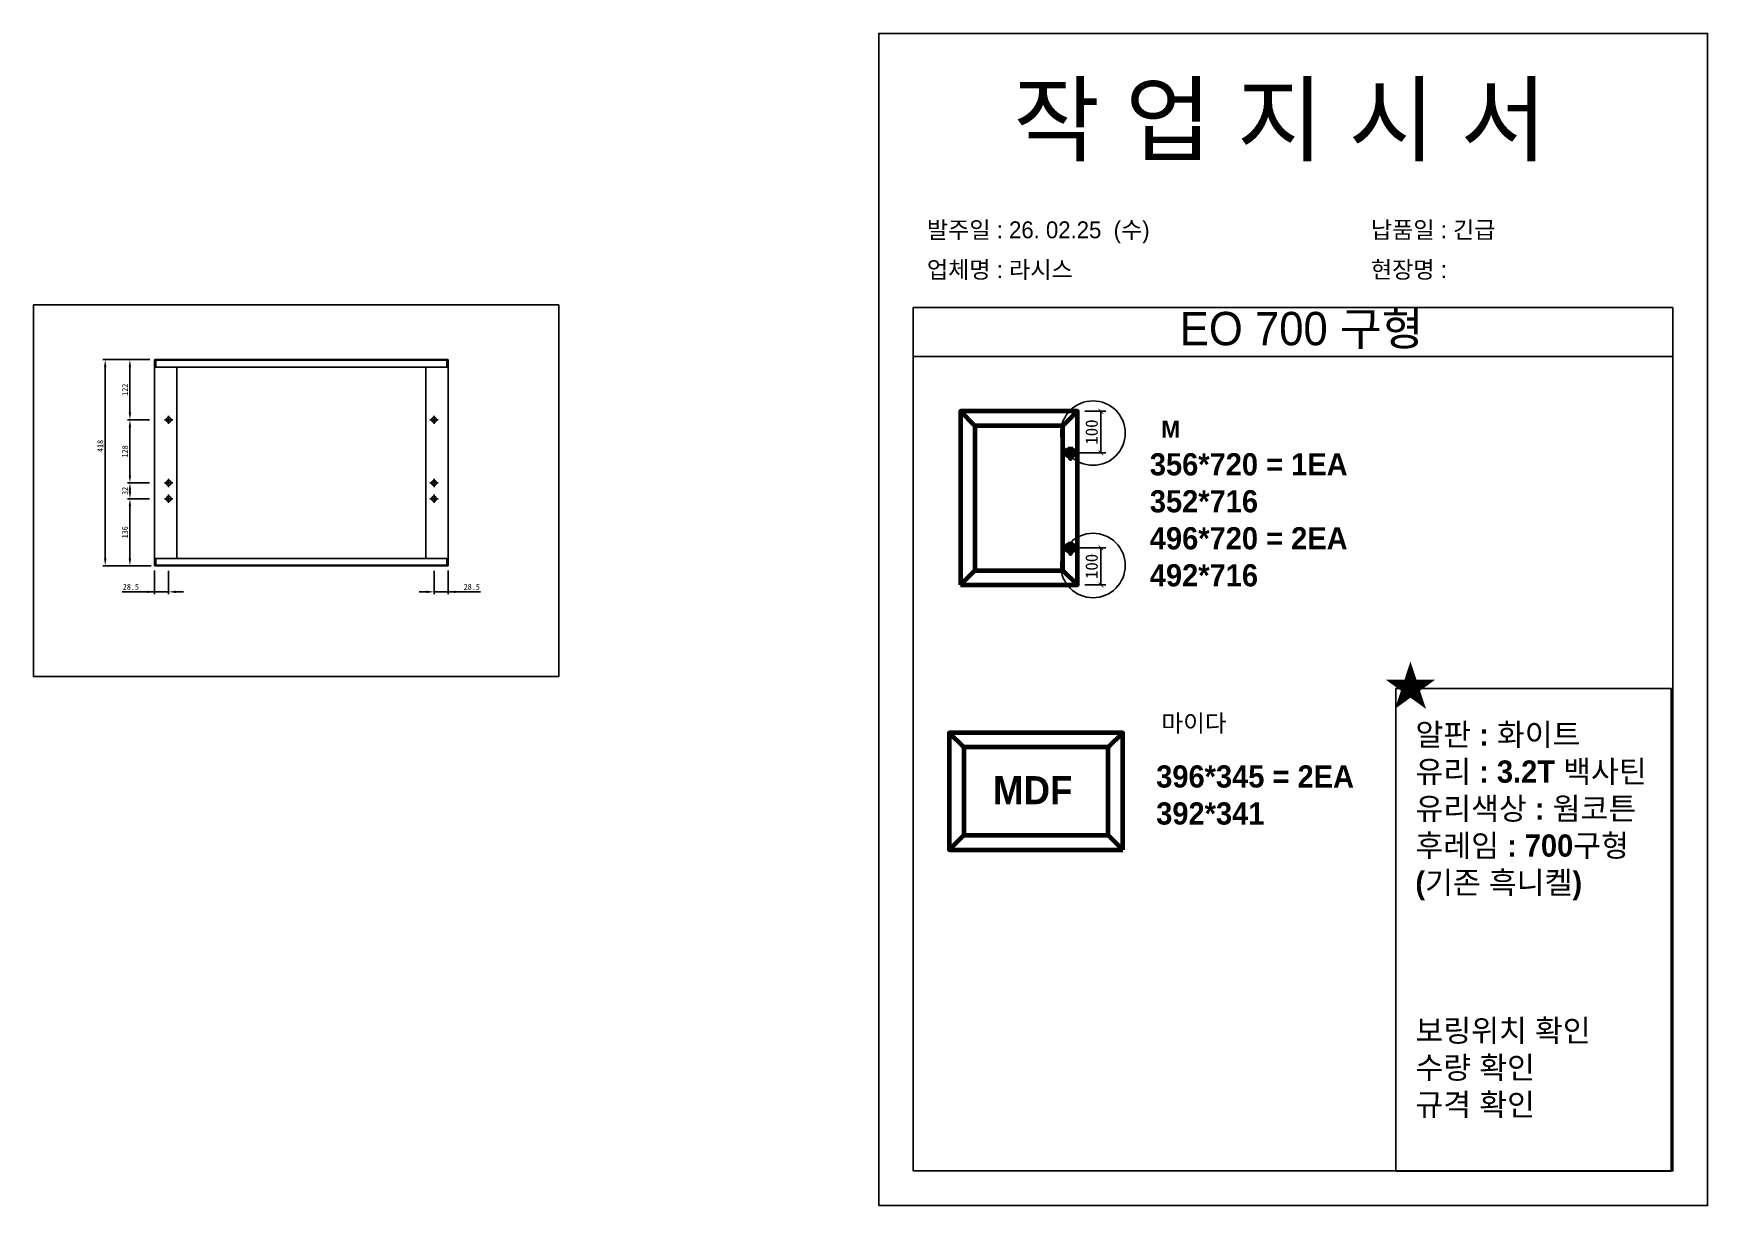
# Model space of a CAD drawing. Header units: millimetres. Extents: x -44117 to 256353, y -2095463 to 65325.
# Drawn here: x 119025 to 122418, y -737025 to -734649 of the extents above; entities that cross this region are included whole.
import ezdxf

# ---------------------------------------------------------------- set-up
doc = ezdxf.new("R2010")
doc.units = ezdxf.units.MM
doc.header["$LTSCALE"] = 10
doc.linetypes.add('CENTER', pattern=[50.8, 31.75, -6.35, 6.35, -6.35])
doc.linetypes.add('HIDDEN', pattern=[9.525, 6.35, -3.175])
for name, color, linetype in [('CENTER', 4, 'CENTER'), ('DIM', 4, 'Continuous'), ('HIDDEN', 3, 'HIDDEN')]:
    doc.layers.add(name, color=color, linetype=linetype)
doc.layers.add('Layer1', color=7, linetype='Continuous', lineweight=70)
doc.styles.add('MtX_Gulim', font='')
doc.styles.get('MtX_Gulim').set_extended_font_data('Gulim', bold=True)
doc.dimstyles.new('ISO-25', dxfattribs={"dimtxt": 2.5, "dimasz": 2.5, "dimexe": 1, "dimexo": 1, "dimtad": 1, "dimtxsty": 'Standard', "dimblk": 'ARCHTICK', "dimcen": 2.5, "dimadec": 0, "dimazin": 0, "dimtfac": 1, "dimtmove": 0, "dimatfit": 3, "dimfxl": 0, "dimarcsym": 0})
doc.dimstyles.get("Standard").update_dxf_attribs({"dimtxt": 0.18, "dimasz": 0.18, "dimexe": 0.18, "dimexo": 0.0625, "dimgap": 0.09, "dimtad": 0, "dimtih": 1, "dimtoh": 1, "dimdec": 4, "dimzin": 0, "dimdsep": 46, "dimtxsty": 'Standard', "dimcen": 0.09, "dimadec": 0, "dimazin": 0, "dimtfac": 1, "dimtdec": 4, "dimtofl": 0, "dimtmove": 0, "dimatfit": 3, "dimfxl": 0, "dimtolj": 1, "dimtzin": 0, "dimarcsym": 0})

msp = doc.modelspace()

# ---------------------------------------------------------------- texts
at = {"linetype": 'Continuous', "style": 'MtX_Gulim'}
for s, height, p in [('M', 35.04934, (121310.79756, -735468.89629)), ('마이다', 35.049344, (121311.15887, -736064.62876)), ('MDF', 56.985187, (120969.35787, -736211.69333))]:
    msp.add_text(s, height=height, dxfattribs=at).set_placement(p)
at = {"attachment_point": 1}
for s, width, gutter_width, heights, insert, char_height in [('{\\fGulim|b0|i0|c129|p50;작 업 지 시 서}', 3307.3198183, 12.5, [-155.84554], (121010.85487, -734753.38702), 140), ('\\pt11;{\\fGulim|b0|i0|c129|p50;발주일 : 26. 02.25  (수)}', 3307.3198183, 12.5, [34.50412], (120835.64552, -735030.10744), 34.3), ('{\\fGulim|b0|i0|c129|p50;납품일 : 긴급}', 3307.3198183, 12.5, [14.14664], (121735.6235, -735030.10744), 34.3), ('{\\fGulim|b0|i0|c129|p50;업체명 : 라시스}', 3307.3198183, 12.5, [36.11279], (120835.64552, -735110.76361), 34.3), ('{\\fGulim|b0|i0|c129|p50;현장명 : }', 3307.3198183, 12.5, [-38.2735], (121735.6235, -735110.76361), 34.3), ('{\\fGulim|b0|i0|c129|p50;EO 700 구형}', 1597.0710432, 6.03612, [-75.43626], (121348.28519, -735213.63741), 67.6045736), ('{\\f굴림|b1|i0|c129|p50;356*720 = 1EA\\P\\C1;352*716\\P\\C256;496*720 = 2EA\\P\\C1;492*716}', 13607.1496112, 175, [2673.27075], (121287.5704, -735500.05392), 45), ('{\\f굴림|b1|i0|c129|p50;★}', 23923.1169768, 307.67248, [-82.56925], (121761.93184, -735932.22868), 79.1157807), ('{\\f굴림|b1|i0|c129|p50;알판 : 화이트\\P유리 : 3.2T 백사틴\\P유리색상 : 웜코튼\\P후레임 : 700구형\\P(기존 흑니켈)\\P\\P\\P\\P보링위치 확인\\P수량 확인\\P규격 확인}', 13607.1496112, 175, [-817.5], (121825.92745, -736047.92268), 45), ('{\\f굴림|b1|i0|c129|p50;396*345 = 2EA^J\\C1;392*341}', 13607.1496112, 175, [-121.36905], (121300.49686, -736132.88475), 45)]:
    msp.add_mtext_dynamic_manual_height_columns(s, width=width, gutter_width=gutter_width, heights=heights, dxfattribs=dict(at, insert=insert, char_height=char_height))

# ---------------------------------------------------------------- blocks, each defined once
blk = doc.blocks.new('*D4966')
at = {"color": 4, "lineweight": -2}
for p, q in [((119270.1, -735737.9), (119270.1, -735786.2)), ((119298.6, -735738.4), (119298.6, -735786.2)), ((119270.1, -735781.2), (119204.1, -735781.2)), ((119270.1, -735781.2), (119298.6, -735781.2)), ((119313.6, -735781.2), (119328.6, -735781.2))]:
    blk.add_line(p, q, dxfattribs=at)
at = {"color": 4}
for points in [[(119255.1, -735783.7), (119255.1, -735778.7), (119270.1, -735781.2)], [(119313.6, -735778.7), (119313.6, -735783.7), (119298.6, -735781.2)]]:
    blk.add_solid(points, dxfattribs=at)
at = {"layer": 'Defpoints', "color": 0}
for p in [(119270.1, -735727.9), (119298.6, -735728.4), (119298.6, -735781.2)]:
    blk.add_point(p, dxfattribs=at)
at = {"color": 3, "insert": (119222.1, -735771.2), "char_height": 12, "attachment_point": 5}
blk.add_mtext('\\A1;28.5', dxfattribs=at)
blk = doc.blocks.new('*D4967')
at = {"color": 4, "lineweight": -2}
for p, q in [((119836.6, -735738.4), (119836.6, -735786.2)), ((119865.1, -735737.9), (119865.1, -735786.2)), ((119821.6, -735781.2), (119806.6, -735781.2)), ((119865.1, -735781.2), (119836.6, -735781.2)), ((119865.1, -735781.2), (119931.1, -735781.2))]:
    blk.add_line(p, q, dxfattribs=at)
at = {"color": 4}
for points in [[(119821.6, -735783.7), (119821.6, -735778.7), (119836.6, -735781.2)], [(119880.1, -735778.7), (119880.1, -735783.7), (119865.1, -735781.2)]]:
    blk.add_solid(points, dxfattribs=at)
at = {"layer": 'Defpoints', "color": 0}
for p in [(119836.6, -735728.4), (119865.1, -735727.9), (119836.6, -735781.2)]:
    blk.add_point(p, dxfattribs=at)
at = {"color": 3, "insert": (119913.1, -735771.2), "char_height": 12, "attachment_point": 5}
blk.add_mtext('\\A1;28.5', dxfattribs=at)
blk = doc.blocks.new('*D4968')
at = {"layer": 'Defpoints', "color": 0}
for p in [(119170.1, -735310.4), (119270.6, -735310.4), (119272.1, -735728.4)]:
    blk.add_point(p, dxfattribs=at)
at = {"layer": 'DIM', "color": 4, "lineweight": -2}
for p, q in [((119260.6, -735310.4), (119165.1, -735310.4)), ((119170.1, -735713.4), (119170.1, -735325.4)), ((119262.1, -735728.4), (119165.1, -735728.4))]:
    blk.add_line(p, q, dxfattribs=at)
at = {"layer": 'DIM', "color": 4}
for points in [[(119172.6, -735325.4), (119167.6, -735325.4), (119170.1, -735310.4)], [(119167.6, -735713.4), (119172.6, -735713.4), (119170.1, -735728.4)]]:
    blk.add_solid(points, dxfattribs=at)
at = {"layer": 'DIM', "color": 3, "insert": (119160.1, -735485.4), "char_height": 12, "attachment_point": 5, "rotation": 90}
blk.add_mtext('\\A1;418', dxfattribs=at)
blk = doc.blocks.new('*D4969')
at = {"color": 4, "lineweight": -2}
for p, q in [((119260.1, -735432.4), (119215.1, -735432.4)), ((119220.1, -735545.4), (119220.1, -735447.4)), ((119260.1, -735560.4), (119215.1, -735560.4))]:
    blk.add_line(p, q, dxfattribs=at)
at = {"color": 4}
for points in [[(119222.6, -735447.4), (119217.6, -735447.4), (119220.1, -735432.4)], [(119217.6, -735545.4), (119222.6, -735545.4), (119220.1, -735560.4)]]:
    blk.add_solid(points, dxfattribs=at)
at = {"layer": 'Defpoints', "color": 0}
for p in [(119220.1, -735432.4), (119270.1, -735432.4), (119270.1, -735560.4)]:
    blk.add_point(p, dxfattribs=at)
at = {"color": 3, "insert": (119210.1, -735496.4), "char_height": 12, "attachment_point": 5, "rotation": 90}
blk.add_mtext('\\A1;128', dxfattribs=at)
blk = doc.blocks.new('*D4970')
at = {"color": 4, "lineweight": -2}
for p, q in [((119260.1, -735560.4), (119215.1, -735560.4)), ((119220.1, -735577.4), (119220.1, -735575.4)), ((119260.1, -735592.4), (119215.1, -735592.4))]:
    blk.add_line(p, q, dxfattribs=at)
at = {"color": 4}
for points in [[(119222.6, -735575.4), (119217.6, -735575.4), (119220.1, -735560.4)], [(119217.6, -735577.4), (119222.6, -735577.4), (119220.1, -735592.4)]]:
    blk.add_solid(points, dxfattribs=at)
at = {"layer": 'Defpoints', "color": 0}
for p in [(119220.1, -735560.4), (119270.1, -735560.4), (119270.1, -735592.4)]:
    blk.add_point(p, dxfattribs=at)
at = {"color": 3, "insert": (119210.1, -735576.4), "char_height": 12, "attachment_point": 5, "rotation": 90}
blk.add_mtext('\\A1;32', dxfattribs=at)
blk = doc.blocks.new('*D4971')
at = {"color": 4, "lineweight": -2}
for p, q in [((119260.1, -735592.4), (119215.1, -735592.4)), ((119220.1, -735713.4), (119220.1, -735607.4)), ((119263.1, -735728.4), (119215.1, -735728.4))]:
    blk.add_line(p, q, dxfattribs=at)
at = {"color": 4}
for points in [[(119222.6, -735607.4), (119217.6, -735607.4), (119220.1, -735592.4)], [(119217.6, -735713.4), (119222.6, -735713.4), (119220.1, -735728.4)]]:
    blk.add_solid(points, dxfattribs=at)
at = {"layer": 'Defpoints', "color": 0}
for p in [(119220.1, -735592.4), (119270.1, -735592.4), (119273.1, -735728.4)]:
    blk.add_point(p, dxfattribs=at)
at = {"color": 3, "insert": (119210.1, -735660.4), "char_height": 12, "attachment_point": 5, "rotation": 90}
blk.add_mtext('\\A1;136', dxfattribs=at)
blk = doc.blocks.new('*D4972')
at = {"color": 4, "lineweight": -2}
for p, q in [((119260.6, -735310.4), (119215.1, -735310.4)), ((119220.1, -735417.4), (119220.1, -735325.4)), ((119260.1, -735432.4), (119215.1, -735432.4))]:
    blk.add_line(p, q, dxfattribs=at)
at = {"color": 4}
for points in [[(119222.6, -735325.4), (119217.6, -735325.4), (119220.1, -735310.4)], [(119217.6, -735417.4), (119222.6, -735417.4), (119220.1, -735432.4)]]:
    blk.add_solid(points, dxfattribs=at)
at = {"layer": 'Defpoints', "color": 0}
for p in [(119220.1, -735310.4), (119270.6, -735310.4), (119270.1, -735432.4)]:
    blk.add_point(p, dxfattribs=at)
at = {"color": 3, "insert": (119210.1, -735371.4), "char_height": 12, "attachment_point": 5, "rotation": 90}
blk.add_mtext('\\A1;122', dxfattribs=at)
blk = doc.blocks.new('_ArchTick')
at = {"color": 0, "linetype": 'ByBlock', "const_width": 0.15}
blk.add_lwpolyline([(-0.5, -0.5), (0.5, 0.5)], dxfattribs=at)
blk = doc.blocks.new('*D4973')
at = {"color": 0, "lineweight": -2}
for p, q in [((121155.7, -735415.2), (121198.4, -735415.2)), ((121188.4, -735499.3), (121188.4, -735415.2)), ((121141.6, -735499.3), (121198.4, -735499.3))]:
    blk.add_line(p, q, dxfattribs=at)
at = {"layer": 'Defpoints', "color": 0}
for p in [(121140.7, -735415.2), (121188.4, -735415.2), (121126.6, -735499.3)]:
    blk.add_point(p, dxfattribs=at)
at = {"color": 0, "lineweight": -2, "xscale": 10, "yscale": 10, "zscale": 10}
for p, rotation in [((121188.4, -735415.2), 90), ((121188.4, -735499.3), 270)]:
    blk.add_blockref('_ArchTick', p, dxfattribs=dict(at, rotation=rotation))
at = {"color": 0, "insert": (121169.7, -735457.2), "char_height": 25, "attachment_point": 5, "rotation": 90}
blk.add_mtext('100', dxfattribs=at)
blk = doc.blocks.new('*D4974')
at = {"color": 0, "lineweight": -2}
for p, q in [((121141.6, -735691.9), (121198.4, -735691.9)), ((121188.4, -735691.9), (121188.4, -735767.2)), ((121155.7, -735767.2), (121198.4, -735767.2))]:
    blk.add_line(p, q, dxfattribs=at)
at = {"layer": 'Defpoints', "color": 0}
for p in [(121126.6, -735691.9), (121140.7, -735767.2), (121188.4, -735767.2)]:
    blk.add_point(p, dxfattribs=at)
at = {"color": 0, "lineweight": -2, "xscale": 10, "yscale": 10, "zscale": 10}
for p, rotation in [((121188.4, -735691.9), 90), ((121188.4, -735767.2), 270)]:
    blk.add_blockref('_ArchTick', p, dxfattribs=dict(at, rotation=rotation))
at = {"color": 0, "insert": (121169.7, -735729.6), "char_height": 25, "attachment_point": 5, "rotation": 90}
blk.add_mtext('100', dxfattribs=at)

# ---------------------------------------------------------------- dimensions: what is measured, and where the dimension line sits
for base, p1, p2, angle, picture, middle in [((119220.11833, -735310.40753), (119270.11833, -735432.40754), (119270.61833, -735310.40753), 90, '*D4972', (119210.11833, -735371.40753)), ((119220.11833, -735432.40754), (119270.11833, -735560.40753), (119270.11833, -735432.40754), 270, '*D4969', (119210.11833, -735496.40754)), ((119220.11833, -735560.40753), (119270.11833, -735592.40753), (119270.11833, -735560.40753), 270, '*D4970', (119210.11833, -735576.40753)), ((119220.11833, -735592.40753), (119273.11833, -735728.40753), (119270.11833, -735592.40753), 270, '*D4971', (119210.11833, -735660.40753))]:
    dim = msp.add_linear_dim(base=base, p1=p1, p2=p2, angle=angle, dimstyle='Standard', override={"dimscale": 5, "dimtxt": 2.4, "dimasz": 3, "dimexe": 1, "dimexo": 2, "dimgap": 0, "dimtih": 0, "dimtoh": 0, "dimzin": 9, "dimcen": 0, "dimclrd": 4, "dimclre": 4, "dimclrt": 3, "dimtfac": 0.083333, "dimtofl": 1, "dimtvp": 0.833333, "dimtzin": 8})
    dim.commit()
    dim.dimension.update_dxf_attribs({"geometry": picture, "text_midpoint": middle})
for base, p1, p2, picture, middle in [((121188.41758, -735415.177), (121126.58995, -735499.3219), (121140.65811, -735415.177), '*D4973', (121169.66758, -735457.24945)), ((121188.41758, -735767.21389), (121126.58995, -735691.89073), (121140.65811, -735767.21389), '*D4974', (121169.66758, -735729.55231))]:
    dim = msp.add_linear_dim(base=base, p1=p1, p2=p2, angle=90, text='100', dimstyle='ISO-25', override={"dimscale": 10, "dimasz": 1, "dimexo": 1.5, "dimtxsty": 'Standard'})
    dim.commit()
    dim.dimension.update_dxf_attribs({"geometry": picture, "text_midpoint": middle})
for base, p1, p2, picture, middle in [((119298.61833, -735781.23186), (119270.11833, -735727.90753), (119298.61833, -735728.40753), '*D4966', (119222.11833, -735781.23186)), ((119836.61833, -735781.23186), (119865.11833, -735727.90753), (119836.61833, -735728.40753), '*D4967', (119913.11833, -735781.23186))]:
    dim = msp.add_linear_dim(base=base, p1=p1, p2=p2, dimstyle='Standard', override={"dimscale": 5, "dimtxt": 2.4, "dimasz": 3, "dimexe": 1, "dimexo": 2, "dimgap": 0, "dimtih": 0, "dimtoh": 0, "dimzin": 9, "dimcen": 0, "dimclrd": 4, "dimclre": 4, "dimclrt": 3, "dimtfac": 0.083333, "dimtofl": 1, "dimtvp": 0.833333, "dimtzin": 8})
    dim.commit()
    dim.dimension.update_dxf_attribs({"geometry": picture, "text_midpoint": middle, "dimtype": 160})
at = {"layer": 'DIM'}
dim = msp.add_linear_dim(base=(119170.11833, -735310.40753), p1=(119272.11833, -735728.40753), p2=(119270.61833, -735310.40753), angle=90, dimstyle='Standard', override={"dimscale": 5, "dimtxt": 2.4, "dimasz": 3, "dimexe": 1, "dimexo": 2, "dimgap": 0, "dimtih": 0, "dimtoh": 0, "dimzin": 9, "dimcen": 0, "dimclrd": 4, "dimclre": 4, "dimclrt": 3, "dimtfac": 0.083333, "dimtofl": 1, "dimtmove": 1, "dimtvp": 0.833333, "dimtzin": 8}, dxfattribs=at)
dim.commit()
dim.dimension.update_dxf_attribs({"geometry": '*D4968', "text_midpoint": (119170.11833, -735485.40753), "dimtype": 160})

# ---------------------------------------------------------------- linework, layer by layer
for p, q in [((122348.04827, -735204.39423), (120808.04827, -735204.39423)), ((119270.11833, -735310.90753), (119270.11833, -735727.90753)), ((119865.11833, -735311.80753), (119270.11833, -735311.80753)), ((119864.61833, -735310.40753), (119270.61833, -735310.40753)), ((119272.61833, -735310.40753), (119272.61833, -735325.40753)), ((119862.61833, -735310.40753), (119862.61833, -735325.40753)), ((119865.11833, -735727.90753), (119865.11833, -735310.90753)), ((122348.04827, -735304.39423), (120808.04827, -735304.39423)), ((119865.11833, -735325.40753), (119270.11833, -735325.40753)), ((119315.11833, -735325.40753), (119315.11833, -735713.40753)), ((119820.11833, -735713.40753), (119820.11833, -735325.40753)), ((119865.11833, -735713.40753), (119270.11833, -735713.40753)), ((119272.61833, -735713.40753), (119272.61833, -735728.40753)), ((119862.61833, -735728.40753), (119862.61833, -735713.40753)), ((119865.11833, -735727.00753), (119270.11833, -735727.00753)), ((119270.61833, -735728.40753), (119864.61833, -735728.40753))]:
    msp.add_line(p, q)
for points in [[(120738.04827, -737025.2245), (122418.04827, -737025.2245), (122418.04827, -734649.2245), (120738.04827, -734649.2245)], [(119024.63207, -735952.45265), (120089.4054, -735952.45265), (120089.4054, -735199.58262), (119024.63207, -735199.58262)], [(121786.43704, -735976.82683), (122344.18911, -735976.82683), (122344.18911, -736955.88356), (121786.43704, -736955.88356)]]:
    msp.add_lwpolyline(points, close=True)
msp.add_lwpolyline([(120808.04827, -735204.39423), (120808.04827, -736955.2245), (122348.04827, -736955.2245), (122348.04827, -735204.39423)])
at = {"color": 1}
for centre in [(121172.37683, -735459.29471), (121172.37683, -735727.72333)]:
    msp.add_circle(centre, 65.29345, dxfattribs=at)
for centre, start, end in [((119270.61833, -735310.90753), 90, 180), ((119864.61833, -735310.90753), 0, 90), ((119270.61833, -735727.90753), 180, 270), ((119864.61833, -735727.90753), 270, 0)]:
    msp.add_arc(centre, 0.5, start, end)
at = {"layer": 'CENTER'}
for p, q in [((119306.86833, -735432.40753), (119290.36833, -735432.40753)), ((119298.61833, -735424.15753), (119298.61833, -735440.65753)), ((119828.36833, -735432.40753), (119844.86833, -735432.40753)), ((119836.61833, -735424.15753), (119836.61833, -735440.65753)), ((119298.61833, -735552.15753), (119298.61833, -735568.65753)), ((119836.61833, -735552.15753), (119836.61833, -735568.65753)), ((119306.86833, -735560.40753), (119290.36833, -735560.40753)), ((119298.61833, -735584.15753), (119298.61833, -735600.65753)), ((119828.36833, -735560.40753), (119844.86833, -735560.40753)), ((119836.61833, -735584.15753), (119836.61833, -735600.65753)), ((119306.86833, -735592.40753), (119290.36833, -735592.40753)), ((119828.36833, -735592.40753), (119844.86833, -735592.40753))]:
    msp.add_line(p, q, dxfattribs=at)
at = {"layer": 'HIDDEN'}
for centre in [(119298.61833, -735432.40753), (119836.61833, -735432.40753), (119298.61833, -735560.40753), (119836.61833, -735560.40753), (119298.61833, -735592.40753), (119836.61833, -735592.40753)]:
    msp.add_circle(centre, 5, dxfattribs=at)
at = {"layer": 'Layer1'}
for p, q in [((120933.10572, -735444.82734), (120903.45538, -735415.177)), ((121111.00777, -735444.82734), (121140.65811, -735415.177)), ((121114.26546, -735499.3219), (121138.91445, -735499.3219)), ((121114.26546, -735691.89073), (121138.91445, -735691.89073)), ((120903.45538, -735767.21389), (120933.10572, -735737.56355)), ((121140.65811, -735767.21389), (121111.00777, -735737.56355)), ((121111.00777, -735737.56355), (121140.65811, -735767.21389)), ((120910.37555, -736096.30411), (120880.72521, -736066.65377)), ((121232.7621, -736066.65377), (121203.11176, -736096.30411)), ((121203.11176, -736096.30411), (121232.7621, -736066.65377)), ((120910.37555, -736274.20616), (120880.72521, -736303.8565)), ((121232.7621, -736303.8565), (121203.11176, -736274.20616))]:
    msp.add_line(p, q, dxfattribs=at)
for points in [[(120903.45538, -735767.21389), (121140.65811, -735767.21389), (121140.65811, -735415.177), (120903.45538, -735415.177)], [(120933.10572, -735737.56355), (121111.00777, -735737.56355), (121111.00777, -735444.82734), (120933.10572, -735444.82734)], [(121126.58995, -735486.9974), (121126.58995, -735511.6464)], [(121126.58995, -735679.56624), (121126.58995, -735704.21523)], [(121232.7621, -736303.8565), (121232.7621, -736066.65377), (120880.72521, -736066.65377), (120880.72521, -736303.8565)], [(121203.11176, -736274.20616), (121203.11176, -736096.30411), (120910.37555, -736096.30411), (120910.37555, -736274.20616)]]:
    msp.add_lwpolyline(points, close=True, dxfattribs=at)
for centre in [(121126.58995, -735499.3219), (121126.58995, -735691.89073)]:
    msp.add_circle(centre, 8.21633, dxfattribs=at)

msp.set_redraw_order([(e.dxf.handle, doc.entitydb.next_handle()) for e in msp.query("TEXT MTEXT ATTDEF DIMENSION ARC_DIMENSION")])  # texts and dimensions are drawn at this point

doc.saveas('drawing.dxf')
